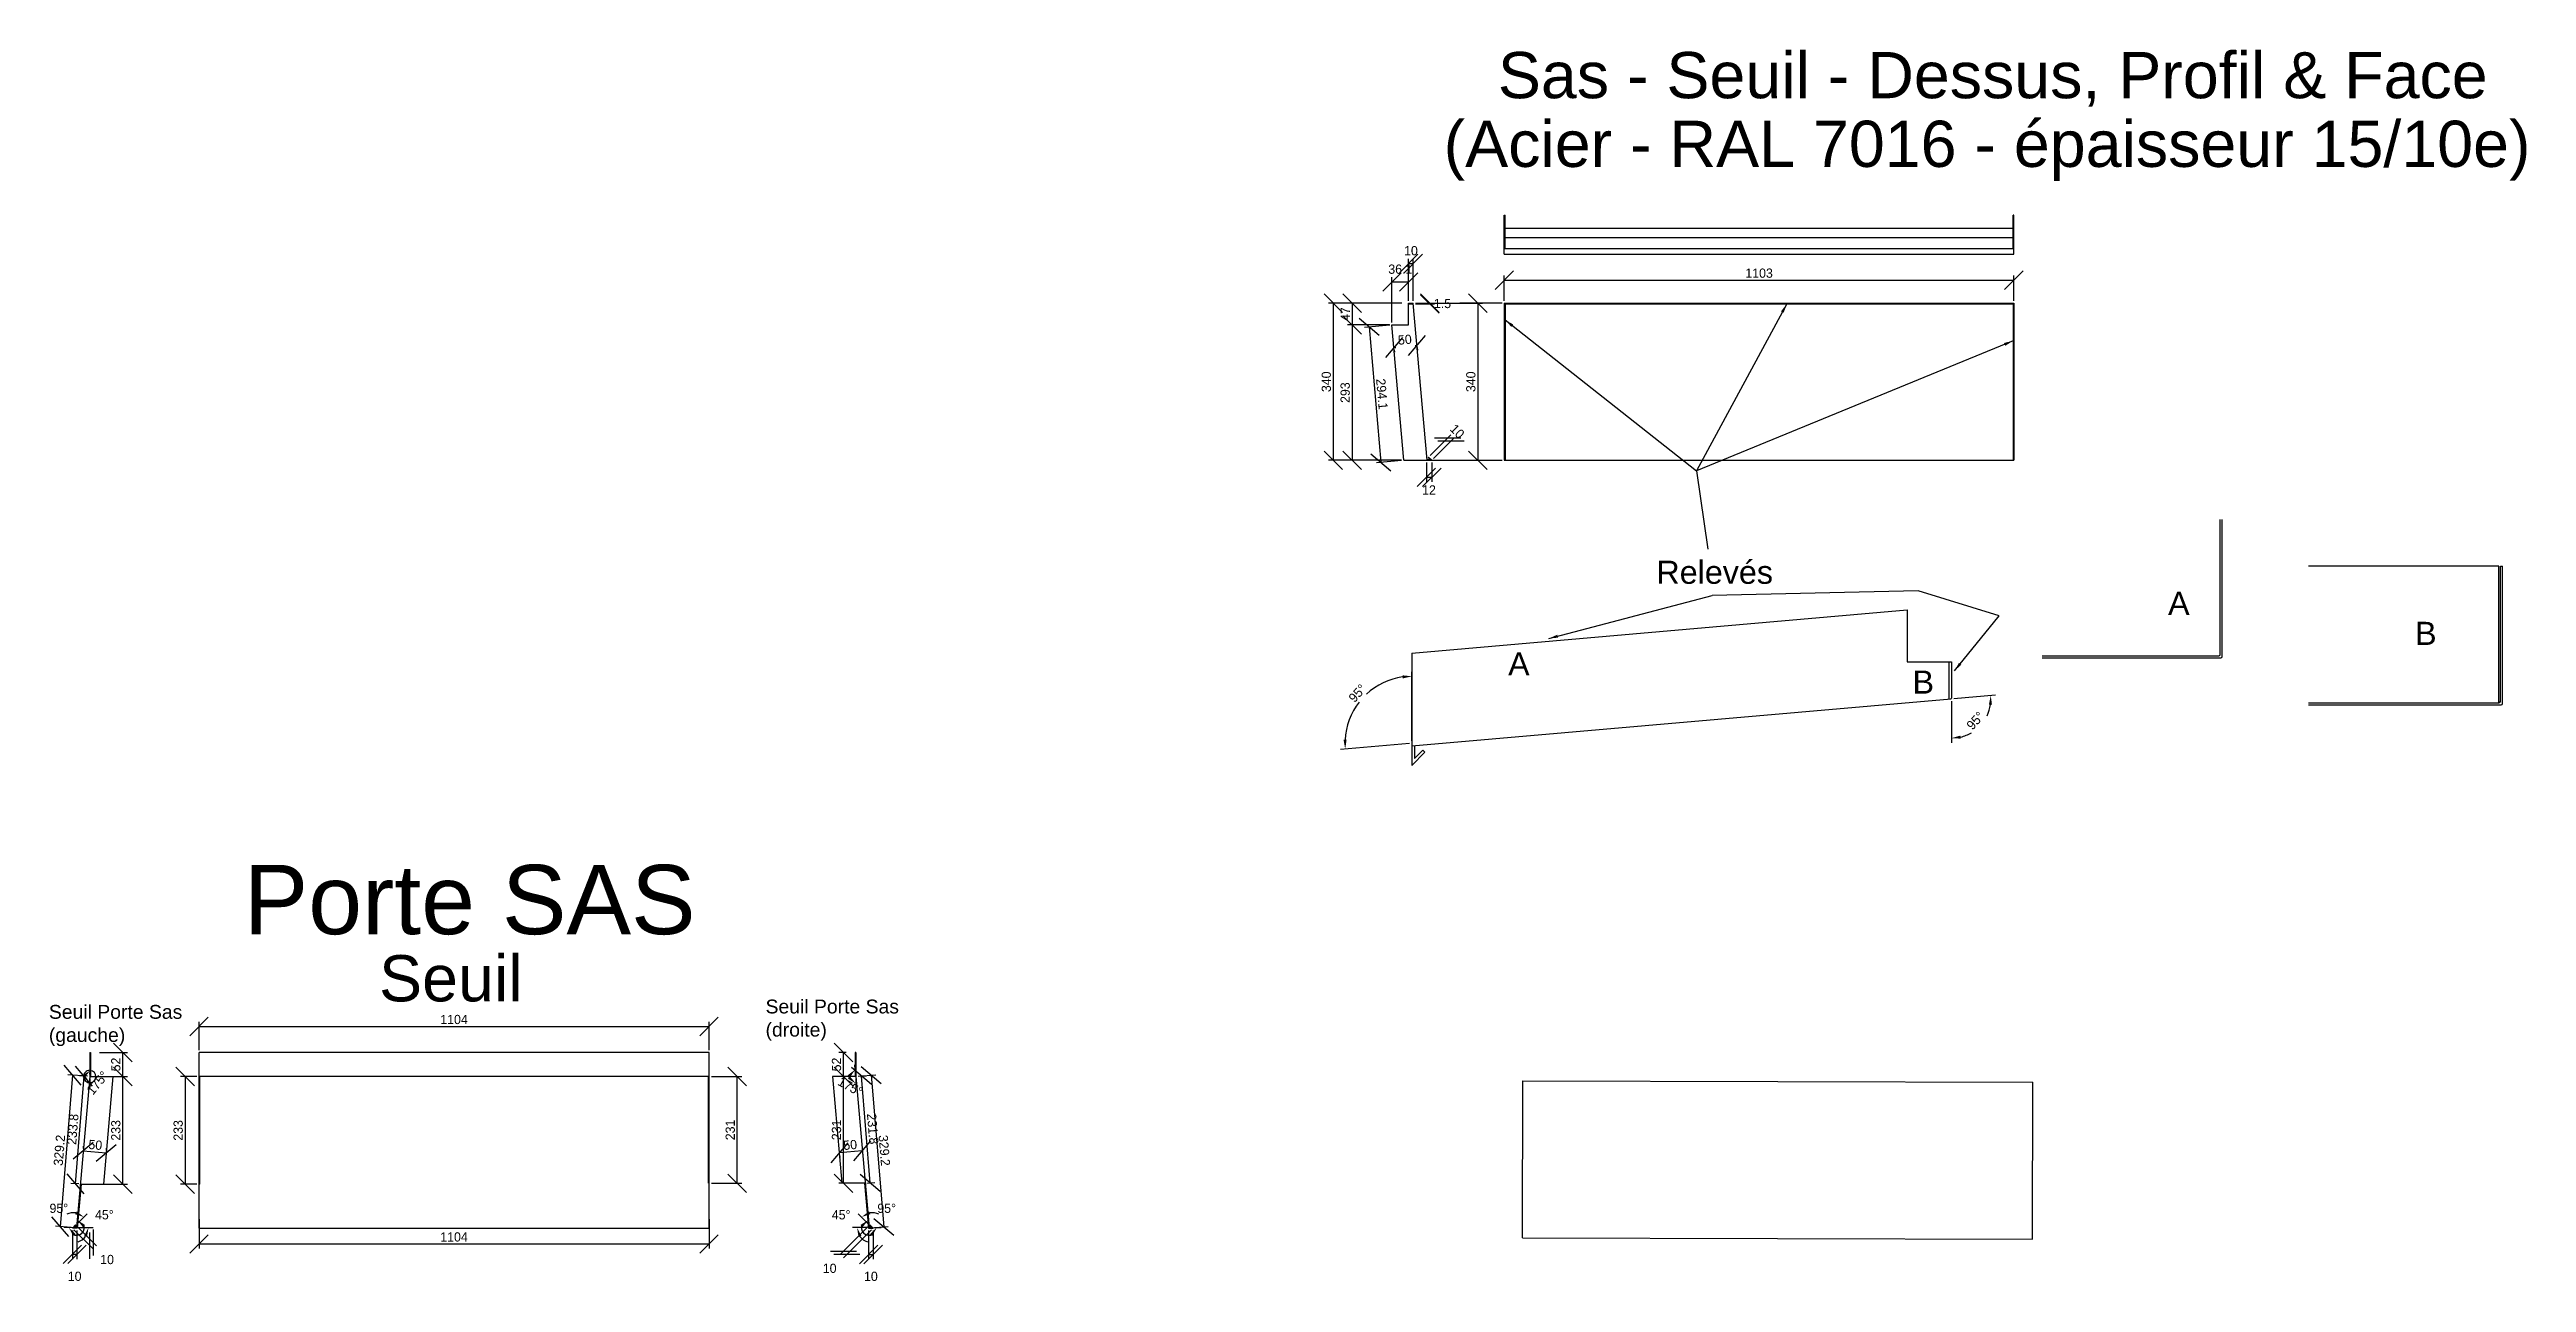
# Model space of a CAD drawing. Header units: millimetres. Extents: x -676 to 20600, y -6551 to 2808.
# Drawn here: x -289 to 5073, y 139 to 2808 of the extents above; entities that cross this region are included whole.
import ezdxf

# ---------------------------------------------------------------- set-up
doc = ezdxf.new("R2010")
doc.units = ezdxf.units.MM
doc.layers.get('0').update_dxf_attribs({"lineweight": 25, "true_color": 0xffffff})
doc.layers.get('Defpoints').update_dxf_attribs({"true_color": 0xffffff})
for name, color, linetype, lineweight, true_color in [('0 ... Seuil', 178, 'Continuous', 25, 0x000000), ('0 ... Seuil ... Rectangle', 5, 'Continuous', 25, 0x0000ff), ('0 ... Seuil ... Rectangle ... Cotes Angles', 4, 'Continuous', 25, 0x00ffff), ('Cotes', 4, 'Continuous', 25, 0x00ffff)]:
    doc.layers.add(name, color=color, linetype=linetype, lineweight=lineweight, true_color=true_color)
doc.styles.add('QCADDimTextStyle', font='txt')
doc.styles.add('textstyle11', font='')
doc.styles.add('textstyle22', font='')
doc.styles.add('textstyle23', font='')
doc.styles.add('textstyle24', font='')
doc.styles.add('textstyle25', font='')
doc.styles.add('textstyle26', font='')
doc.styles.add('textstyle27', font='')
doc.styles.add('textstyle28', font='')
doc.styles.add('textstyle29', font='')
doc.styles.add('textstyle30', font='')
doc.styles.add('textstyle31', font='')
doc.styles.get('textstyle11').set_extended_font_data('Liberation Sans')
doc.styles.get('textstyle22').set_extended_font_data('Liberation Sans')
doc.styles.get('textstyle23').set_extended_font_data('Liberation Sans')
doc.styles.get('textstyle24').set_extended_font_data('Liberation Sans')
doc.styles.get('textstyle25').set_extended_font_data('Liberation Sans')
doc.styles.get('textstyle26').set_extended_font_data('Liberation Sans')
doc.styles.get('textstyle27').set_extended_font_data('Liberation Sans')
doc.styles.get('textstyle28').set_extended_font_data('Liberation Sans')
doc.styles.get('textstyle29').set_extended_font_data('Liberation Sans')
doc.styles.get('textstyle30').set_extended_font_data('Liberation Sans')
doc.styles.get('textstyle31').set_extended_font_data('Liberation Sans')
doc.dimstyles.new('QCADDimStyle', dxfattribs={"dimtxt": 20, "dimasz": 20, "dimexe": 10, "dimexo": 5, "dimgap": 5, "dimtad": 1, "dimtoh": 1, "dimdec": 4, "dimzin": 0, "dimdsep": 46, "dimtxsty": 'QCADDimTextStyle', "dimcen": 0.09, "dimadec": 0, "dimazin": 0, "dimtfac": 1, "dimtdec": 4, "dimtofl": 0, "dimtmove": 0, "dimatfit": 3, "dimfxl": 1, "dimtolj": 1, "dimtzin": 0, "dimarcsym": 0})

msp = doc.modelspace()

# ---------------------------------------------------------------- texts
at = {"attachment_point": 1}
for s, insert, char_height, style in [('Seuil', (424.75, 847.71), 100, 'textstyle11'), ('Seuil Porte Sas\\P(droite)', (1261.34, 751.59), 30, 'textstyle24'), ('Seuil Porte Sas\\P(gauche)', (-290, 740), 30, 'textstyle23')]:
    msp.add_mtext(s, dxfattribs=dict(at, insert=insert, char_height=char_height, style=style))
at = {"layer": '0 ... Seuil', "insert": (131.67, 1043.09), "char_height": 150, "attachment_point": 1, "style": 'textstyle22'}
msp.add_mtext('Porte SAS\\P', dxfattribs=at)
at = {"layer": '0 ... Seuil ... Rectangle ... Cotes Angles', "attachment_point": 1}
for s, insert, char_height, style in [('Sas - Seuil - Dessus, Profil & Face\\P', (2846.57, 2802.44), 100, 'textstyle31'), ('(Acier - RAL 7016 - épaisseur 15/10e)', (2729.21, 2653.72), 100, 'textstyle25'), ('Relevés', (3189.7, 1701.51), 50, 'textstyle26'), ('A', (4297.3, 1634.25), 50, 'textstyle30'), ('B', (4832, 1569.19), 50, 'textstyle29'), ('A', (2868.73, 1503.05), 50, 'textstyle27'), ('B', (3744.09, 1463.72), 50, 'textstyle28')]:
    msp.add_mtext(s, dxfattribs=dict(at, insert=insert, char_height=char_height, style=style))

# ---------------------------------------------------------------- blocks, each defined once
blk = doc.blocks.new('SeuilBaie1_VueDessus')
at = {"layer": '0 ... Seuil'}
for p, q in [((-5, -343), (-5, 37)), ((1099, 37), (-5, 37)), ((1099, -343), (1099, 37)), ((1099, -15), (-5, -15)), ((-3.5, -248), (-3.5, -15)), ((1097.5, -246), (1097.5, -15)), ((-3.5, -248), (-5, -248)), ((1099, -246), (1097.5, -246)), ((-5, -343), (1099, -343))]:
    blk.add_line(p, q, dxfattribs=at)
blk = doc.blocks.new('SeuilBaie1_VueCoupeEst')
at = {"layer": '0 ... Seuil'}
for p, q in [((-0.5, 37.1), (-0.5, -14.9)), ((1, 37.1), (-0.5, 37.1)), ((1, 37.1), (1, -15)), ((1, -14.9), (-49.2, -14.9)), ((-49.2, -14.9), (-29, -245.9)), ((1, -14.9), (29.6, -341.5)), ((21.2, -245.9), (-29, -245.9)), ((19.7, -245.9), (28.2, -343)), ((28.2, -343), (38.7, -343)), ((29.6, -341.5), (35.1, -341.5)), ((30.6, -337), (31.6, -335.9)), ((30.6, -337), (35.1, -341.5)), ((31.6, -335.9), (38.7, -343))]:
    blk.add_line(p, q, dxfattribs=at)
blk = doc.blocks.new('*D12')
at = {"layer": 'Cotes', "color": 0, "lineweight": -2}
for p, q in [((1450, 617.1), (1410, 657.1)), ((1410, 605.1), (1450, 565.1)), ((1435.6, 637.1), (1420, 637.1)), ((1430, 585.1), (1430, 637.1)), ((1435.6, 585.1), (1420, 585.1))]:
    blk.add_line(p, q, dxfattribs=at)
at = {"layer": 'Defpoints', "color": 0}
for p in [(1430, 637.1), (1440.6, 637.1), (1440.6, 585.1)]:
    blk.add_point(p, dxfattribs=at)
at = {"layer": 'Cotes', "color": 0, "insert": (1415, 611.1), "char_height": 20, "attachment_point": 5, "rotation": 90, "style": 'QCADDimTextStyle'}
blk.add_mtext('\\A1;52', dxfattribs=at)
blk = doc.blocks.new('*D13')
at = {"layer": 'Cotes', "color": 0, "lineweight": -2}
for p, q in [((1511.5, 569.6), (1468.4, 606.1)), ((1461.7, 585.5), (1499.9, 588.7)), ((1490, 587.8), (1517.1, 259.8)), ((1495.6, 278.1), (1538.7, 241.5)), ((1488.9, 257.4), (1527.1, 260.6))]:
    blk.add_line(p, q, dxfattribs=at)
at = {"layer": 'Defpoints', "color": 0}
for p in [(1456.7, 585.1), (1483.9, 257), (1517.1, 259.8)]:
    blk.add_point(p, dxfattribs=at)
at = {"layer": 'Cotes', "color": 0, "insert": (1518.5, 425.1), "char_height": 20, "attachment_point": 5, "rotation": 274.7383, "style": 'QCADDimTextStyle'}
blk.add_mtext('\\A1;329.2', dxfattribs=at)
blk = doc.blocks.new('*D14')
at = {"layer": 'Cotes', "color": 0, "lineweight": -2}
for p, q in [((1504.4, 220), (1464.4, 180)), ((1474.4, 180), (1514.4, 220)), ((1484.4, 252), (1484.4, 190)), ((1494.4, 252), (1494.4, 190)), ((1484.4, 200), (1494.4, 200))]:
    blk.add_line(p, q, dxfattribs=at)
at = {"layer": 'Defpoints', "color": 0}
for p in [(1484.4, 257), (1494.4, 257), (1494.4, 200)]:
    blk.add_point(p, dxfattribs=at)
at = {"layer": 'Cotes', "color": 0, "insert": (1489.4, 152.5), "char_height": 20, "attachment_point": 5, "style": 'QCADDimTextStyle'}
blk.add_mtext('\\A1;10', dxfattribs=at)
blk = doc.blocks.new('*D15')
at = {"layer": 'Cotes', "color": 0, "lineweight": -2}
for p, q in [((1439.1, 441.6), (1402.8, 398.2)), ((1452.6, 402.6), (1488.9, 445.9)), ((1470.7, 424.3), (1420.9, 419.9)), ((1421.4, 414.9), (1421.8, 409.9)), ((1471.2, 419.3), (1471.6, 414.3))]:
    blk.add_line(p, q, dxfattribs=at)
at = {"layer": 'Defpoints', "color": 0}
for p in [(1420.9, 419.9), (1420.9, 419.9), (1470.7, 424.3)]:
    blk.add_point(p, dxfattribs=at)
at = {"layer": 'Cotes', "color": 0, "insert": (1444.5, 437), "char_height": 20, "attachment_point": 5, "rotation": 5, "style": 'QCADDimTextStyle'}
blk.add_mtext('\\A1;50', dxfattribs=at)
blk = doc.blocks.new('*D16')
at = {"layer": 'Cotes', "color": 0, "lineweight": -2}
for p, q in [((1483.8, 260.6), (1423.1, 199.9)), ((1490.8, 253.5), (1430.2, 192.8)), ((1401.9, 207), (1458.5, 207)), ((1465.5, 199.9), (1409, 199.9))]:
    blk.add_line(p, q, dxfattribs=at)
at = {"layer": 'Defpoints', "color": 0}
for p in [(1487.3, 264.1), (1494.4, 257), (1430.2, 207)]:
    blk.add_point(p, dxfattribs=at)
at = {"layer": 'Cotes', "color": 0, "insert": (1400.1, 169.8), "char_height": 20, "attachment_point": 5, "style": 'QCADDimTextStyle'}
blk.add_mtext('\\A1;10', dxfattribs=at)
blk = doc.blocks.new('*D17')
at = {"layer": 'Cotes', "color": 0, "lineweight": -2}
for p, q in [((1456.2, 590.1), (1454.5, 610.1)), ((1456.7, 580), (1456.7, 559.9))]:
    blk.add_line(p, q, dxfattribs=at)
blk.add_arc((1456.7, 585), 15.1, 177.7585, 187.2415, dxfattribs=at)
at = {"layer": 'Cotes', "color": 0}
for points in [[(1444, 583.3), (1439.2, 587.9), (1455.4, 600.1)], [(1439.5, 580.6), (1443.9, 585.6), (1456.7, 569.9)]]:
    blk.add_solid(points, dxfattribs=at)
at = {"layer": 'Defpoints', "color": 0}
for p in [(1443.2, 591.8), (1456.7, 600), (1456.7, 585.1), (1456.7, 585), (1458.1, 568.7)]:
    blk.add_point(p, dxfattribs=at)
at = {"layer": 'Cotes', "color": 0, "insert": (1444.6, 563.2), "char_height": 20, "attachment_point": 5, "rotation": 331.0847, "style": 'QCADDimTextStyle'}
blk.add_mtext('\\A1;175%%d', dxfattribs=at)
blk = doc.blocks.new('*D18')
at = {"layer": 'Cotes', "color": 0, "lineweight": -2}
for p, q in [((1483.1, 266.9), (1461.9, 288)), ((1480.3, 258), (1449.5, 258))]:
    blk.add_line(p, q, dxfattribs=at)
for start, end in [(63.1887, 99.0944), (215.9056, 251.8113)]:
    blk.add_arc((1492, 258), 32.4, start, end, dxfattribs=at)
at = {"layer": 'Cotes', "color": 0}
for points in [[(1485.3, 293), (1488.3, 287.1), (1469, 281)], [(1468.9, 240), (1462.5, 238), (1459.5, 258)]]:
    blk.add_solid(points, dxfattribs=at)
at = {"layer": 'Defpoints', "color": 0}
for p in [(1463.9, 274.2), (1485.3, 258), (1486.6, 263.4), (1492, 258), (1492, 258)]:
    blk.add_point(p, dxfattribs=at)
at = {"layer": 'Cotes', "color": 0, "insert": (1425, 285.7), "char_height": 20, "attachment_point": 5, "style": 'QCADDimTextStyle'}
blk.add_mtext('\\A1;45%%d', dxfattribs=at)
blk = doc.blocks.new('*D19')
at = {"layer": 'Cotes', "color": 0, "lineweight": -2}
blk.add_line((1497, 258), (1511.9, 258), dxfattribs=at)
for start, end in [(168.9674, 242.9349), (212.0651, 286.0326)]:
    blk.add_arc((1485.3, 258), 16.6, start, end, dxfattribs=at)
at = {"layer": 'Cotes', "color": 0}
for points in [[(1471.2, 258.7), (1466.7, 263.7), (1483.8, 274.6)], [(1492.5, 240), (1487.2, 244), (1501.9, 258)]]:
    blk.add_solid(points, dxfattribs=at)
at = {"layer": 'Defpoints', "color": 0}
for p in [(1483.6, 277.4), (1485.3, 258), (1485.3, 258), (1492, 258), (1499.4, 266.7)]:
    blk.add_point(p, dxfattribs=at)
at = {"layer": 'Cotes', "color": 0, "insert": (1523.5, 299.8), "char_height": 20, "attachment_point": 5, "style": 'QCADDimTextStyle'}
blk.add_mtext('\\A1;95%%d', dxfattribs=at)
blk = doc.blocks.new('*D20')
at = {"layer": 'Cotes', "color": 0, "lineweight": -2}
for p, q in [((35, 276), (35, 212.8)), ((1139, 276), (1139, 212.8)), ((55, 242.8), (15, 202.8)), ((35, 222.8), (1139, 222.8)), ((1119, 202.8), (1159, 242.8))]:
    blk.add_line(p, q, dxfattribs=at)
at = {"layer": 'Defpoints', "color": 0}
for p in [(35, 281), (1139, 281), (1139, 222.8)]:
    blk.add_point(p, dxfattribs=at)
at = {"layer": 'Cotes', "color": 0, "insert": (587, 237.8), "char_height": 20, "attachment_point": 5, "style": 'QCADDimTextStyle'}
blk.add_mtext('\\A1;1104', dxfattribs=at)
blk = doc.blocks.new('*D21')
at = {"layer": 'Cotes', "color": 0, "lineweight": -2}
for p, q in [((55, 713.4), (15, 673.4)), ((35, 642), (35, 703.4)), ((1119, 673.4), (1159, 713.4)), ((1139, 642), (1139, 703.4)), ((35, 693.4), (1139, 693.4))]:
    blk.add_line(p, q, dxfattribs=at)
at = {"layer": 'Defpoints', "color": 0}
for p in [(1139, 693.4), (35, 637), (1139, 637)]:
    blk.add_point(p, dxfattribs=at)
at = {"layer": 'Cotes', "color": 0, "insert": (587, 708.4), "char_height": 20, "attachment_point": 5, "style": 'QCADDimTextStyle'}
blk.add_mtext('\\A1;1104', dxfattribs=at)
blk = doc.blocks.new('*D43')
at = {"layer": 'Cotes', "color": 0, "lineweight": -2}
for p, q in [((1220, 565), (1180, 605)), ((1144, 585), (1210, 585)), ((1200, 354), (1200, 585)), ((1144, 354), (1210, 354)), ((1180, 374), (1220, 334))]:
    blk.add_line(p, q, dxfattribs=at)
at = {"layer": 'Defpoints', "color": 0}
for p in [(1139, 585), (1200, 585), (1139, 354)]:
    blk.add_point(p, dxfattribs=at)
at = {"layer": 'Cotes', "color": 0, "insert": (1185, 469.5), "char_height": 20, "attachment_point": 5, "rotation": 90, "style": 'QCADDimTextStyle'}
blk.add_mtext('\\A1;231', dxfattribs=at)
blk = doc.blocks.new('*D44')
at = {"layer": 'Cotes', "color": 0, "lineweight": -2}
for p, q in [((25, 565), (-15, 605)), ((30, 585), (-5, 585)), ((5, 585), (5, 352)), ((-15, 372), (25, 332)), ((30, 352), (-5, 352))]:
    blk.add_line(p, q, dxfattribs=at)
at = {"layer": 'Defpoints', "color": 0}
for p in [(35, 585), (5, 352), (35, 352)]:
    blk.add_point(p, dxfattribs=at)
at = {"layer": 'Cotes', "color": 0, "insert": (-10, 468.5), "char_height": 20, "attachment_point": 5, "rotation": 90, "style": 'QCADDimTextStyle'}
blk.add_mtext('\\A1;233', dxfattribs=at)
blk = doc.blocks.new('SeuilBaie1_VueCoupeOuest')
at = {"layer": '0 ... Seuil'}
for p, q in [((-1.5, 37.1), (-1.5, -15)), ((-1.5, 37.1), (0, 37.1)), ((0, 37.1), (0, -14.9)), ((-1.5, -14.9), (-30.1, -341.5)), ((-1.5, -14.9), (48.7, -14.9)), ((48.7, -14.9), (28.3, -247.9)), ((-20.4, -247.9), (-28.7, -343)), ((-21.9, -247.9), (28.3, -247.9)), ((-32.1, -335.9), (-39.2, -343)), ((-28.7, -343), (-39.2, -343)), ((-31.1, -337), (-35.6, -341.5)), ((-30.1, -341.5), (-35.6, -341.5)), ((-31.1, -337), (-32.1, -335.9))]:
    blk.add_line(p, q, dxfattribs=at)
blk = doc.blocks.new('*D45')
at = {"layer": 'Cotes', "color": 0, "lineweight": -2}
for p, q in [((1450, 565.1), (1410, 605.1)), ((1451.7, 585.1), (1420, 585.1)), ((1430, 354.1), (1430, 585.1)), ((1410, 374.1), (1450, 334.1)), ((1470.5, 354.1), (1420, 354.1))]:
    blk.add_line(p, q, dxfattribs=at)
at = {"layer": 'Defpoints', "color": 0}
for p in [(1430, 585.1), (1456.7, 585.1), (1475.5, 354.1)]:
    blk.add_point(p, dxfattribs=at)
at = {"layer": 'Cotes', "color": 0, "insert": (1415, 469.6), "char_height": 20, "attachment_point": 5, "rotation": 90, "style": 'QCADDimTextStyle'}
blk.add_mtext('\\A1;231', dxfattribs=at)
blk = doc.blocks.new('*D46')
at = {"layer": 'Cotes', "color": 0, "lineweight": -2}
for p, q in [((1490.5, 567.8), (1447.4, 604.4)), ((1461.7, 585.5), (1478.9, 586.9)), ((1487.8, 355.1), (1469, 586.1)), ((1466.2, 373.4), (1509.3, 336.8)), ((1480.5, 354.5), (1497.7, 355.9))]:
    blk.add_line(p, q, dxfattribs=at)
at = {"layer": 'Defpoints', "color": 0}
for p in [(1456.7, 585.1), (1469, 586.1), (1475.5, 354.1)]:
    blk.add_point(p, dxfattribs=at)
at = {"layer": 'Cotes', "color": 0, "insert": (1493.3, 471.8), "char_height": 20, "attachment_point": 5, "rotation": 274.6553, "style": 'QCADDimTextStyle'}
blk.add_mtext('\\A1;231.8', dxfattribs=at)
blk = doc.blocks.new('*D47')
at = {"layer": 'Cotes', "color": 0, "lineweight": -2}
for p, q in [((-110, 617.1), (-150, 657.1)), ((-180.4, 637.1), (-120, 637.1)), ((-150, 605.1), (-110, 565.1)), ((-130, 585.1), (-130, 637.1)), ((-180.4, 585.1), (-120, 585.1))]:
    blk.add_line(p, q, dxfattribs=at)
at = {"layer": 'Defpoints', "color": 0}
for p in [(-185.4, 637.1), (-130, 637.1), (-185.4, 585.1)]:
    blk.add_point(p, dxfattribs=at)
at = {"layer": 'Cotes', "color": 0, "insert": (-145, 611.1), "char_height": 20, "attachment_point": 5, "rotation": 90, "style": 'QCADDimTextStyle'}
blk.add_mtext('\\A1;52', dxfattribs=at)
blk = doc.blocks.new('*D48')
at = {"layer": 'Cotes', "color": 0, "lineweight": -2}
for p, q in [((-220.3, 566.6), (-256.9, 609.7)), ((-238.6, 588.2), (-265.8, 260.1)), ((-206.5, 585.5), (-248.6, 589)), ((-284.1, 281.7), (-247.5, 238.5)), ((-233.7, 257.4), (-275.8, 260.9))]:
    blk.add_line(p, q, dxfattribs=at)
at = {"layer": 'Defpoints', "color": 0}
for p in [(-201.5, 585.1), (-265.8, 260.1), (-228.7, 257)]:
    blk.add_point(p, dxfattribs=at)
at = {"layer": 'Cotes', "color": 0, "insert": (-267.2, 425.4), "char_height": 20, "attachment_point": 5, "rotation": 85.2611, "style": 'QCADDimTextStyle'}
blk.add_mtext('\\A1;329.2', dxfattribs=at)
blk = doc.blocks.new('*D49')
at = {"layer": 'Cotes', "color": 0, "lineweight": -2}
for p, q in [((-219.2, 220.1), (-259.2, 180.1)), ((-249.2, 180.1), (-209.2, 220.1)), ((-239.2, 252), (-239.2, 190.1)), ((-229.2, 252), (-229.2, 190.1)), ((-229.2, 200.1), (-239.2, 200.1))]:
    blk.add_line(p, q, dxfattribs=at)
at = {"layer": 'Defpoints', "color": 0}
for p in [(-239.2, 257), (-229.2, 257), (-239.2, 200.1)]:
    blk.add_point(p, dxfattribs=at)
at = {"layer": 'Cotes', "color": 0, "insert": (-234.2, 152.6), "char_height": 20, "attachment_point": 5, "style": 'QCADDimTextStyle'}
blk.add_mtext('\\A1;10', dxfattribs=at)
blk = doc.blocks.new('*D50')
at = {"layer": 'Cotes', "color": 0, "lineweight": -2}
for p, q in [((-193.9, 442.4), (-237.2, 406.1)), ((-215.1, 429.2), (-214.7, 434.2)), ((-187.4, 401.7), (-144.1, 438.1)), ((-165.3, 424.9), (-164.9, 429.9)), ((-215.6, 424.3), (-165.8, 419.9))]:
    blk.add_line(p, q, dxfattribs=at)
at = {"layer": 'Defpoints', "color": 0}
for p in [(-215.6, 424.3), (-165.8, 419.9), (-165.8, 419.9)]:
    blk.add_point(p, dxfattribs=at)
at = {"layer": 'Cotes', "color": 0, "insert": (-189.4, 437), "char_height": 20, "attachment_point": 5, "rotation": 355, "style": 'QCADDimTextStyle'}
blk.add_mtext('\\A1;50', dxfattribs=at)
blk = doc.blocks.new('*D51')
at = {"layer": 'Cotes', "color": 0, "lineweight": -2}
for p, q in [((-235.7, 253.5), (-194, 211.8)), ((-228.6, 260.6), (-186.9, 218.9)), ((-201.1, 190.6), (-201.1, 247.2)), ((-194, 254.3), (-194, 197.7))]:
    blk.add_line(p, q, dxfattribs=at)
at = {"layer": 'Defpoints', "color": 0}
for p in [(-239.2, 257), (-232.1, 264.1), (-194, 226)]:
    blk.add_point(p, dxfattribs=at)
at = {"layer": 'Cotes', "color": 0, "insert": (-164, 188.9), "char_height": 20, "attachment_point": 5, "style": 'QCADDimTextStyle'}
blk.add_mtext('\\A1;10', dxfattribs=at)
blk = doc.blocks.new('*D52')
at = {"layer": 'Cotes', "color": 0, "lineweight": -2}
for p, q in [((-201.1, 590.1), (-199.5, 608.5)), ((-201.5, 580), (-201.5, 561.5))]:
    blk.add_line(p, q, dxfattribs=at)
for start, end in [(78.8145, 174.4073), (270, 85), (180.5927, 276.1855)]:
    blk.add_arc((-201.5, 585), 13.5, start, end, dxfattribs=at)
at = {"layer": 'Cotes', "color": 0}
for points in [[(-212.7, 582.5), (-217.3, 587.3), (-200.3, 598.5)], [(-217.4, 584.1), (-212.5, 588.6), (-201.5, 571.5)]]:
    blk.add_solid(points, dxfattribs=at)
at = {"layer": 'Defpoints', "color": 0}
for p in [(-201.5, 600), (-189.4, 591.1), (-202.9, 568.7), (-201.5, 585.1), (-201.5, 585)]:
    blk.add_point(p, dxfattribs=at)
at = {"layer": 'Cotes', "color": 0, "insert": (-184.7, 571.1), "char_height": 20, "attachment_point": 5, "rotation": 50.4117, "style": 'QCADDimTextStyle'}
blk.add_mtext('\\A1;175%%d', dxfattribs=at)
blk = doc.blocks.new('*D53')
at = {"layer": 'Cotes', "color": 0, "lineweight": -2}
for p, q in [((-227.9, 266.9), (-206.8, 288)), ((-225.1, 258), (-194.3, 258))]:
    blk.add_line(p, q, dxfattribs=at)
for start, end in [(80.9056, 116.8113), (288.1887, 324.0944)]:
    blk.add_arc((-236.8, 258), 32.4, start, end, dxfattribs=at)
at = {"layer": 'Cotes', "color": 0}
for points in [[(-233.2, 287.1), (-230.1, 293), (-213.8, 281)], [(-207.3, 238), (-213.7, 240), (-204.3, 258)]]:
    blk.add_solid(points, dxfattribs=at)
at = {"layer": 'Defpoints', "color": 0}
for p in [(-236.8, 258), (-236.8, 258), (-231.4, 263.4), (-230.1, 258), (-205.4, 266.4)]:
    blk.add_point(p, dxfattribs=at)
at = {"layer": 'Cotes', "color": 0, "insert": (-169.9, 285.7), "char_height": 20, "attachment_point": 5, "style": 'QCADDimTextStyle'}
blk.add_mtext('\\A1;45%%d', dxfattribs=at)
blk = doc.blocks.new('*D54')
at = {"layer": 'Cotes', "color": 0, "lineweight": -2}
blk.add_line((-241.8, 258), (-256.7, 258), dxfattribs=at)
for start, end in [(253.9674, 327.9349), (297.0651, 11.0326)]:
    blk.add_arc((-230.1, 258), 16.6, start, end, dxfattribs=at)
at = {"layer": 'Cotes', "color": 0}
for points in [[(-211.6, 263.7), (-216, 258.7), (-228.7, 274.6)], [(-232, 244), (-237.4, 240), (-246.7, 258)]]:
    blk.add_solid(points, dxfattribs=at)
at = {"layer": 'Defpoints', "color": 0}
for p in [(-237.6, 272.9), (-228.4, 277.4), (-236.8, 258), (-230.1, 258), (-230.1, 258)]:
    blk.add_point(p, dxfattribs=at)
at = {"layer": 'Cotes', "color": 0, "insert": (-268.4, 299.8), "char_height": 20, "attachment_point": 5, "style": 'QCADDimTextStyle'}
blk.add_mtext('\\A1;95%%d', dxfattribs=at)
blk = doc.blocks.new('*D55')
at = {"layer": 'Cotes', "color": 0, "lineweight": -2}
for p, q in [((-110, 565.1), (-150, 605.1)), ((-196.5, 585.1), (-120, 585.1)), ((-130, 352.1), (-130, 585.1)), ((-215.2, 352.1), (-120, 352.1)), ((-150, 372.1), (-110, 332.1))]:
    blk.add_line(p, q, dxfattribs=at)
at = {"layer": 'Defpoints', "color": 0}
for p in [(-201.5, 585.1), (-130, 585.1), (-220.2, 352.1)]:
    blk.add_point(p, dxfattribs=at)
at = {"layer": 'Cotes', "color": 0, "insert": (-145, 468.6), "char_height": 20, "attachment_point": 5, "rotation": 90, "style": 'QCADDimTextStyle'}
blk.add_mtext('\\A1;233', dxfattribs=at)
blk = doc.blocks.new('*D56')
at = {"layer": 'Cotes', "color": 0, "lineweight": -2}
for p, q in [((-195.5, 564.5), (-232.1, 607.6)), ((-232.5, 353.1), (-213.8, 586.1)), ((-206.5, 585.5), (-223.8, 586.9)), ((-250.8, 374.6), (-214.2, 331.5)), ((-225.2, 352.5), (-242.5, 353.9))]:
    blk.add_line(p, q, dxfattribs=at)
at = {"layer": 'Defpoints', "color": 0}
for p in [(-213.8, 586.1), (-201.5, 585.1), (-220.2, 352.1)]:
    blk.add_point(p, dxfattribs=at)
at = {"layer": 'Cotes', "color": 0, "insert": (-238.1, 470.8), "char_height": 20, "attachment_point": 5, "rotation": 85.4059, "style": 'QCADDimTextStyle'}
blk.add_mtext('\\A1;233.8', dxfattribs=at)
blk = doc.blocks.new('*D67')
at = {"layer": '0 ... Seuil ... Rectangle ... Cotes Angles', "color": 0, "lineweight": -2}
for p, q in [((2589.5, 2189.2), (2546.1, 2225.6)), ((2612.4, 2211.3), (2557.8, 2206.5)), ((2567.8, 2207.4), (2593.4, 1914.4)), ((2571.8, 1932.6), (2615.1, 1896.2)), ((2638, 1918.3), (2583.5, 1913.5))]:
    blk.add_line(p, q, dxfattribs=at)
at = {"layer": 'Defpoints', "color": 0}
for p in [(2617.3, 2211.7), (2593.4, 1914.4), (2643, 1918.7)]:
    blk.add_point(p, dxfattribs=at)
at = {"layer": '0 ... Seuil ... Rectangle ... Cotes Angles', "color": 0, "insert": (2595.6, 2062.2), "char_height": 20, "attachment_point": 5, "rotation": 275, "style": 'QCADDimTextStyle'}
blk.add_mtext('\\A1;294.1', dxfattribs=at)
blk = doc.blocks.new('*D68')
at = {"layer": '0 ... Seuil ... Rectangle ... Cotes Angles', "color": 0, "lineweight": -2}
for p, q in [((2551.1, 2238.7), (2511.1, 2278.7)), ((2638.4, 2258.7), (2521.1, 2258.7)), ((2531.1, 2258.7), (2531.1, 2211.7)), ((2511.1, 2231.7), (2551.1, 2191.7)), ((2612.3, 2211.7), (2521.1, 2211.7))]:
    blk.add_line(p, q, dxfattribs=at)
at = {"layer": 'Defpoints', "color": 0}
for p in [(2643.4, 2258.7), (2531.1, 2211.7), (2617.3, 2211.7)]:
    blk.add_point(p, dxfattribs=at)
at = {"layer": '0 ... Seuil ... Rectangle ... Cotes Angles', "color": 0, "insert": (2516.1, 2235.2), "char_height": 20, "attachment_point": 5, "rotation": 90, "style": 'QCADDimTextStyle'}
blk.add_mtext('\\A1;47', dxfattribs=at)
blk = doc.blocks.new('*D69')
at = {"layer": '0 ... Seuil ... Rectangle ... Cotes Angles', "color": 0, "lineweight": -2}
for p, q in [((2551.1, 2191.7), (2511.1, 2231.7)), ((2612.3, 2211.7), (2521.1, 2211.7)), ((2531.1, 2211.7), (2531.1, 1918.7)), ((2511.1, 1938.7), (2551.1, 1898.7)), ((2638, 1918.7), (2521.1, 1918.7))]:
    blk.add_line(p, q, dxfattribs=at)
at = {"layer": 'Defpoints', "color": 0}
for p in [(2617.3, 2211.7), (2531.1, 1918.7), (2643, 1918.7)]:
    blk.add_point(p, dxfattribs=at)
at = {"layer": '0 ... Seuil ... Rectangle ... Cotes Angles', "color": 0, "insert": (2516.1, 2065.2), "char_height": 20, "attachment_point": 5, "rotation": 90, "style": 'QCADDimTextStyle'}
blk.add_mtext('\\A1;293', dxfattribs=at)
blk = doc.blocks.new('*D70')
at = {"layer": '0 ... Seuil ... Rectangle ... Cotes Angles', "color": 0, "lineweight": -2}
for p, q in [((2668.4, 2258.7), (2709.2, 2258.7)), ((2668.6, 2257.2), (2709.2, 2257.2)), ((2679.2, 2278.7), (2719.2, 2238.7)), ((2719.2, 2237.2), (2679.2, 2277.2))]:
    blk.add_line(p, q, dxfattribs=at)
at = {"layer": 'Defpoints', "color": 0}
for p in [(2663.4, 2258.7), (2663.6, 2257.2), (2699.2, 2257.2)]:
    blk.add_point(p, dxfattribs=at)
at = {"layer": '0 ... Seuil ... Rectangle ... Cotes Angles', "color": 0, "insert": (2726.7, 2258), "char_height": 20, "attachment_point": 5, "style": 'QCADDimTextStyle'}
blk.add_mtext('\\A1;1.5', dxfattribs=at)
blk = doc.blocks.new('*D71')
at = {"layer": '0 ... Seuil ... Rectangle ... Cotes Angles', "color": 0, "lineweight": -2}
for p, q in [((2639.8, 2184.3), (2603.5, 2141)), ((2621.6, 2162.7), (2625.4, 2163)), ((2622, 2158.2), (2622.5, 2152.7)), ((2653.3, 2145.4), (2689.6, 2188.7)), ((2671.4, 2167), (2667.6, 2166.7)), ((2671.8, 2162.6), (2672.3, 2157.1))]:
    blk.add_line(p, q, dxfattribs=at)
at = {"layer": 'Defpoints', "color": 0}
for p in [(2621.6, 2163.2), (2671.4, 2167.6), (2671.4, 2167)]:
    blk.add_point(p, dxfattribs=at)
at = {"layer": '0 ... Seuil ... Rectangle ... Cotes Angles', "color": 0, "insert": (2645.2, 2179.8), "char_height": 20, "attachment_point": 5, "rotation": 5, "style": 'QCADDimTextStyle'}
blk.add_mtext('\\A1;50', dxfattribs=at)
blk = doc.blocks.new('*D72')
at = {"layer": '0 ... Seuil ... Rectangle ... Cotes Angles', "color": 0, "lineweight": -2}
for p, q in [((2668.4, 2258.7), (2813.1, 2258.7)), ((2823.1, 2238.7), (2783.1, 2278.7)), ((2803.1, 2258.7), (2803.1, 1918.7)), ((2783.1, 1938.7), (2823.1, 1898.7)), ((2698.2, 1918.7), (2813.1, 1918.7))]:
    blk.add_line(p, q, dxfattribs=at)
at = {"layer": 'Defpoints', "color": 0}
for p in [(2663.4, 2258.7), (2693.2, 1918.7), (2803.1, 1918.7)]:
    blk.add_point(p, dxfattribs=at)
at = {"layer": '0 ... Seuil ... Rectangle ... Cotes Angles', "color": 0, "insert": (2788.1, 2088.7), "char_height": 20, "attachment_point": 5, "rotation": 90, "style": 'QCADDimTextStyle'}
blk.add_mtext('\\A1;340', dxfattribs=at)
blk = doc.blocks.new('*D73')
at = {"layer": '0 ... Seuil ... Rectangle ... Cotes Angles', "color": 0, "lineweight": -2}
for p, q in [((2700.1, 1929.3), (2745, 1974.2)), ((2707.2, 1922.3), (2752.1, 1967.2)), ((2709.7, 1967.2), (2766.3, 1967.2)), ((2773.3, 1960.1), (2716.8, 1960.1))]:
    blk.add_line(p, q, dxfattribs=at)
at = {"layer": 'Defpoints', "color": 0}
for p in [(2745, 1960.1), (2696.6, 1925.8), (2703.7, 1918.7)]:
    blk.add_point(p, dxfattribs=at)
at = {"layer": '0 ... Seuil ... Rectangle ... Cotes Angles', "color": 0, "insert": (2758.6, 1981.3), "char_height": 20, "attachment_point": 5, "rotation": 315, "style": 'QCADDimTextStyle'}
blk.add_mtext('\\A1;10', dxfattribs=at)
blk = doc.blocks.new('*D74')
at = {"layer": '0 ... Seuil ... Rectangle ... Cotes Angles', "color": 0, "lineweight": -2}
for p, q in [((2711.7, 1901.9), (2671.7, 1861.9)), ((2683.7, 1861.9), (2723.7, 1901.9)), ((2691.7, 1913.7), (2691.7, 1871.9)), ((2691.7, 1881.9), (2703.7, 1881.9)), ((2703.7, 1913.7), (2703.7, 1871.9))]:
    blk.add_line(p, q, dxfattribs=at)
at = {"layer": 'Defpoints', "color": 0}
for p in [(2691.7, 1918.7), (2703.7, 1918.7), (2703.7, 1881.9)]:
    blk.add_point(p, dxfattribs=at)
at = {"layer": '0 ... Seuil ... Rectangle ... Cotes Angles', "color": 0, "insert": (2697.5, 1854.6), "char_height": 20, "attachment_point": 5, "style": 'QCADDimTextStyle'}
blk.add_mtext('\\A1;12', dxfattribs=at)
blk = doc.blocks.new('*D75')
at = {"layer": '0 ... Seuil ... Rectangle ... Cotes Angles', "color": 0, "lineweight": -2}
for p, q in [((2880.5, 2328.7), (2840.5, 2288.7)), ((2860.5, 2263.7), (2860.5, 2318.7)), ((2860.5, 2308.7), (3963.5, 2308.7)), ((3943.5, 2288.7), (3983.5, 2328.7)), ((3963.5, 2263.7), (3963.5, 2318.7))]:
    blk.add_line(p, q, dxfattribs=at)
at = {"layer": 'Defpoints', "color": 0}
for p in [(3963.5, 2308.7), (2860.5, 2258.7), (3963.5, 2258.7)]:
    blk.add_point(p, dxfattribs=at)
at = {"layer": '0 ... Seuil ... Rectangle ... Cotes Angles', "color": 0, "insert": (3412, 2323.7), "char_height": 20, "attachment_point": 5, "style": 'QCADDimTextStyle'}
blk.add_mtext('\\A1;1103', dxfattribs=at)
blk = doc.blocks.new('*D76')
at = {"layer": '0 ... Seuil ... Rectangle ... Cotes Angles', "color": 0, "lineweight": -2}
for p, q in [((2510.2, 2238.7), (2470.2, 2278.7)), ((2638.4, 2258.7), (2480.2, 2258.7)), ((2490.2, 2258.7), (2490.2, 1918.7)), ((2470.2, 1938.7), (2510.2, 1898.7)), ((2638, 1918.7), (2480.2, 1918.7))]:
    blk.add_line(p, q, dxfattribs=at)
at = {"layer": 'Defpoints', "color": 0}
for p in [(2643.4, 2258.7), (2490.2, 1918.7), (2643, 1918.7)]:
    blk.add_point(p, dxfattribs=at)
at = {"layer": '0 ... Seuil ... Rectangle ... Cotes Angles', "color": 0, "insert": (2475.2, 2088.7), "char_height": 20, "attachment_point": 5, "rotation": 90, "style": 'QCADDimTextStyle'}
blk.add_mtext('\\A1;340', dxfattribs=at)
blk = doc.blocks.new('*D77')
at = {"layer": '0 ... Seuil ... Rectangle ... Cotes Angles', "color": 0, "lineweight": -2}
for p, q in [((2660.4, 1311.5), (2660.4, 1461.3)), ((2655.4, 1306.1), (2506.2, 1293))]:
    blk.add_line(p, q, dxfattribs=at)
for start, end in [(97.9211, 132.8517), (142.1483, 177.0789)]:
    blk.add_arc((2660.4, 1306.5), 144.8, start, end, dxfattribs=at)
at = {"layer": '0 ... Seuil ... Rectangle ... Cotes Angles', "color": 0}
for points in [[(2640.7, 1446.6), (2640.2, 1453.3), (2660.4, 1451.3)], [(2512.5, 1313.9), (2519.1, 1314), (2516.1, 1293.9)]]:
    blk.add_solid(points, dxfattribs=at)
at = {"layer": 'Defpoints', "color": 0}
for p in [(2584.4, 1429.8), (2660.4, 1306.5), (2660.4, 1306.5), (2852.4, 1323.3), (2660.4, 1258.5)]:
    blk.add_point(p, dxfattribs=at)
at = {"layer": '0 ... Seuil ... Rectangle ... Cotes Angles', "color": 0, "insert": (2542.6, 1414.5), "char_height": 20, "attachment_point": 5, "rotation": 47.5, "style": 'QCADDimTextStyle'}
blk.add_mtext('\\A1;95%%d', dxfattribs=at)
blk = doc.blocks.new('*D78')
at = {"layer": '0 ... Seuil ... Rectangle ... Cotes Angles', "color": 0, "lineweight": -2}
for p, q in [((3828.4, 1397.7), (3828.4, 1307.4)), ((3833.4, 1403.1), (3923.4, 1411))]:
    blk.add_line(p, q, dxfattribs=at)
for start, end in [(334.5352, 351.5408), (283.4592, 300.4648)]:
    blk.add_arc((3828.4, 1402.7), 85.3, start, end, dxfattribs=at)
at = {"layer": '0 ... Seuil ... Rectangle ... Cotes Angles', "color": 0}
for points in [[(3916.1, 1390), (3909.5, 1390.2), (3913.4, 1410.1)], [(3847.8, 1323), (3848.6, 1316.4), (3828.4, 1317.4)]]:
    blk.add_solid(points, dxfattribs=at)
at = {"layer": 'Defpoints', "color": 0}
for p in [(3828.4, 1482.7), (3827.5, 1402.6), (3828.4, 1403.6), (2666.4, 1301), (3873.2, 1330.1)]:
    blk.add_point(p, dxfattribs=at)
at = {"layer": '0 ... Seuil ... Rectangle ... Cotes Angles', "color": 0, "insert": (3880.2, 1355.2), "char_height": 20, "attachment_point": 5, "rotation": 47.5, "style": 'QCADDimTextStyle'}
blk.add_mtext('\\A1;95%%d', dxfattribs=at)
blk = doc.blocks.new('*D79')
at = {"layer": '0 ... Seuil ... Rectangle ... Cotes Angles', "color": 0, "lineweight": -2}
for p, q in [((2673.4, 2364.8), (2633.4, 2324.8)), ((2643.4, 2324.8), (2683.4, 2364.8)), ((2653.4, 2263.7), (2653.4, 2354.8)), ((2653.4, 2344.8), (2663.4, 2344.8)), ((2663.4, 2263.7), (2663.4, 2354.8))]:
    blk.add_line(p, q, dxfattribs=at)
at = {"layer": 'Defpoints', "color": 0}
for p in [(2663.4, 2344.8), (2653.4, 2258.7), (2663.4, 2258.7)]:
    blk.add_point(p, dxfattribs=at)
at = {"layer": '0 ... Seuil ... Rectangle ... Cotes Angles', "color": 0, "insert": (2658.4, 2372.3), "char_height": 20, "attachment_point": 5, "style": 'QCADDimTextStyle'}
blk.add_mtext('\\A1;10', dxfattribs=at)
blk = doc.blocks.new('*D80')
at = {"layer": '0 ... Seuil ... Rectangle ... Cotes Angles', "color": 0, "lineweight": -2}
for p, q in [((2637.3, 2324.8), (2597.3, 2284.8)), ((2617.3, 2216.7), (2617.3, 2314.8)), ((2633.4, 2284.8), (2673.4, 2324.8)), ((2653.4, 2263.7), (2653.4, 2314.8)), ((2617.3, 2304.8), (2653.4, 2304.8))]:
    blk.add_line(p, q, dxfattribs=at)
at = {"layer": 'Defpoints', "color": 0}
for p in [(2653.4, 2304.8), (2653.4, 2258.7), (2617.3, 2211.7)]:
    blk.add_point(p, dxfattribs=at)
at = {"layer": '0 ... Seuil ... Rectangle ... Cotes Angles', "color": 0, "insert": (2635.4, 2332.3), "char_height": 20, "attachment_point": 5, "style": 'QCADDimTextStyle'}
blk.add_mtext('\\A1;36.1', dxfattribs=at)

# ---------------------------------------------------------------- dimensions: what is measured, and where the dimension line sits
at = {"layer": '0 ... Seuil ... Rectangle ... Cotes Angles'}
for p1, p2, distance, picture, middle in [((2653.42, 2258.72), (2663.42, 2258.72), 86.08, '*D79', (2658.42, 2372.3)), ((2860.5, 2258.72), (3963.5, 2258.72), 50.02, '*D75', (3412, 2323.74)), ((2617.34, 2211.72), (2642.97, 1918.72), -49.73, '*D67', (2595.55, 2062.19))]:
    dim = msp.add_aligned_dim(p1=p1, p2=p2, distance=distance, dimstyle='QCADDimStyle', override={"dimtxt": 20, "dimasz": 20, "dimexe": 10, "dimexo": 5, "dimgap": 5, "dimdec": 1, "dimzin": 8, "dimtsz": 20, "dimclrd": 0, "dimclre": 0, "dimclrt": 0, "dimazin": 2, "dimtmove": 2}, dxfattribs=at)
    dim.commit()
    dim.dimension.update_dxf_attribs({"geometry": picture, "text_midpoint": middle})
dim = msp.add_linear_dim(base=(2653.42, 2304.8), p1=(2617.34, 2211.72), p2=(2653.42, 2258.72), dimstyle='QCADDimStyle', override={"dimtxt": 20, "dimasz": 20, "dimexe": 10, "dimexo": 5, "dimgap": 5, "dimdec": 1, "dimzin": 8, "dimtsz": 20, "dimclrd": 0, "dimclre": 0, "dimclrt": 0, "dimazin": 2, "dimtmove": 2}, dxfattribs=at)
dim.commit()
dim.dimension.update_dxf_attribs({"geometry": '*D80', "text_midpoint": (2635.38, 2332.3)})
for base, p1, p2, picture, middle in [((2490.16, 1918.72), (2643.42, 2258.72), (2642.97, 1918.72), '*D76', (2475.16, 2088.72)), ((2531.05, 2211.72), (2643.42, 2258.72), (2617.34, 2211.72), '*D68', (2516.05, 2235.22)), ((2699.21, 2257.22), (2663.42, 2258.72), (2663.55, 2257.22), '*D70', (2726.71, 2257.97)), ((2803.09, 1918.72), (2663.42, 2258.72), (2693.17, 1918.72), '*D72', (2788.09, 2088.72)), ((2531.05, 1918.72), (2617.34, 2211.72), (2642.97, 1918.72), '*D69', (2516.05, 2065.22))]:
    dim = msp.add_linear_dim(base=base, p1=p1, p2=p2, angle=90, dimstyle='QCADDimStyle', override={"dimtxt": 20, "dimasz": 20, "dimexe": 10, "dimexo": 5, "dimgap": 5, "dimdec": 1, "dimzin": 8, "dimtsz": 20, "dimclrd": 0, "dimclre": 0, "dimclrt": 0, "dimazin": 2, "dimtmove": 2}, dxfattribs=at)
    dim.commit()
    dim.dimension.update_dxf_attribs({"geometry": picture, "text_midpoint": middle})
for base, p1, p2, angle, picture, middle in [((2671.44, 2167.03), (2621.58, 2163.2), (2671.39, 2167.56), 5, '*D71', (2645.23, 2179.79)), ((2745.05, 1960.11), (2696.59, 1925.79), (2703.66, 1918.72), 315, '*D73', (2758.62, 1981.34)), ((2703.66, 1881.85), (2691.66, 1918.72), (2703.66, 1918.72), 0, '*D74', (2697.54, 1854.59))]:
    dim = msp.add_linear_dim(base=base, p1=p1, p2=p2, angle=angle, dimstyle='QCADDimStyle', override={"dimtxt": 20, "dimasz": 20, "dimexe": 10, "dimexo": 5, "dimgap": 5, "dimdec": 1, "dimzin": 8, "dimtsz": 20, "dimclrd": 0, "dimclre": 0, "dimclrt": 0, "dimazin": 2, "dimtmove": 2}, dxfattribs=at)
    dim.commit()
    dim.dimension.update_dxf_attribs({"geometry": picture, "text_midpoint": middle, "dimtype": 161})
for base, line1, line2, picture, middle in [((2584.37, 1429.76), ((2852.38, 1323.33), (2660.38, 1306.54)), ((2660.38, 1306.54), (2660.38, 1258.54)), '*D77', (2542.58, 1414.48)), ((3873.18, 1330.07), ((2666.38, 1301.04), (3827.47, 1402.62)), ((3828.38, 1403.62), (3828.38, 1482.7)), '*D78', (3880.24, 1355.18))]:
    dim = msp.add_angular_dim_2l(base=base, line1=line1, line2=line2, dimstyle='QCADDimStyle', override={"dimtxt": 20, "dimasz": 20, "dimexe": 10, "dimexo": 5, "dimgap": 5, "dimdec": 1, "dimzin": 8, "dimtsz": 20, "dimclrd": 0, "dimclre": 0, "dimclrt": 0, "dimazin": 2, "dimtmove": 2}, dxfattribs=at)
    dim.commit()
    dim.dimension.update_dxf_attribs({"geometry": picture, "text_midpoint": middle, "dimtype": 162})
at = {"layer": 'Cotes'}
for p1, p2, distance, picture, middle in [((35, 637), (1139, 637), 56.44, '*D21', (587, 708.44)), ((-185.44, 585.09), (-185.44, 637.09), -55.44, '*D47', (-145, 611.09)), ((1440.62, 585.09), (1440.62, 637.09), 10.62, '*D12', (1415, 611.09)), ((-201.5, 585.09), (-228.69, 257.02), -37.24, '*D48', (-267.15, 425.37)), ((-220.22, 352.09), (-201.5, 585.09), 12.34, '*D56', (-238.11, 470.78)), ((1475.49, 354.09), (1456.68, 585.09), -12.34, '*D46', (1493.33, 471.81)), ((1456.68, 585.09), (1483.87, 257.02), 33.39, '*D13', (1518.5, 425.05)), ((-215.57, 424.26), (-165.76, 419.9), 0, '*D50', (-189.35, 437.02)), ((1470.75, 424.26), (1420.94, 419.9), 0, '*D15', (1444.54, 437.02)), ((35, 281.02), (1139, 281.02), -58.27, '*D20', (587, 237.75)), ((-229.19, 257.02), (-239.19, 257.02), 56.91, '*D49', (-234.19, 152.61)), ((-239.19, 257.02), (-232.12, 264.09), -53.89, '*D51', (-163.96, 188.86)), ((1494.38, 257.02), (1487.3, 264.09), 80.8, '*D16', (1400.12, 169.84)), ((1484.38, 257.02), (1494.38, 257.02), -57.02, '*D14', (1489.38, 152.5))]:
    dim = msp.add_aligned_dim(p1=p1, p2=p2, distance=distance, dimstyle='QCADDimStyle', override={"dimtxt": 20, "dimasz": 20, "dimexe": 10, "dimexo": 5, "dimgap": 5, "dimdec": 1, "dimzin": 8, "dimtsz": 20, "dimclrd": 0, "dimclre": 0, "dimclrt": 0, "dimazin": 2, "dimtmove": 2}, dxfattribs=at)
    dim.commit()
    dim.dimension.update_dxf_attribs({"geometry": picture, "text_midpoint": middle})
for base, p1, p2, picture, middle in [((-130, 585.09), (-220.22, 352.09), (-201.5, 585.09), '*D55', (-145, 468.59)), ((5, 352), (35, 585), (35, 352), '*D44', (-10, 468.5)), ((1200, 585), (1139, 354), (1139, 585), '*D43', (1185, 469.5)), ((1430, 585.09), (1475.49, 354.09), (1456.68, 585.09), '*D45', (1415, 469.59))]:
    dim = msp.add_linear_dim(base=base, p1=p1, p2=p2, angle=90, dimstyle='QCADDimStyle', override={"dimtxt": 20, "dimasz": 20, "dimexe": 10, "dimexo": 5, "dimgap": 5, "dimdec": 1, "dimzin": 8, "dimtsz": 20, "dimclrd": 0, "dimclre": 0, "dimclrt": 0, "dimazin": 2, "dimtmove": 2}, dxfattribs=at)
    dim.commit()
    dim.dimension.update_dxf_attribs({"geometry": picture, "text_midpoint": middle})
for base, line1, line2, picture, middle in [((-189.44, 591.1), ((-201.5, 600), (-201.5, 585)), ((-201.5, 585.09), (-202.93, 568.71)), '*D52', (-184.7, 571.15)), ((1443.16, 591.83), ((1456.68, 600), (1456.68, 585)), ((1456.68, 585.09), (1458.11, 568.71)), '*D17', (1444.61, 563.2))]:
    dim = msp.add_angular_dim_2l(base=base, line1=line1, line2=line2, dimstyle='QCADDimStyle', override={"dimtxt": 20, "dimasz": 20, "dimexe": 10, "dimexo": 5, "dimgap": 5, "dimdec": 1, "dimzin": 8, "dimtsz": 20, "dimclrd": 0, "dimclre": 0, "dimclrt": 0, "dimazin": 2, "dimtmove": 2}, dxfattribs=at)
    dim.commit()
    dim.dimension.update_dxf_attribs({"geometry": picture, "text_midpoint": middle, "dimtype": 162})
for base, line1, line2, picture, middle in [((-237.57, 272.87), ((-228.42, 277.37), (-230.11, 258.02)), ((-230.11, 258.02), (-236.78, 258.02)), '*D54', (-268.36, 299.77)), ((-205.44, 266.42), ((-230.11, 258.02), (-236.78, 258.02)), ((-236.78, 258.02), (-231.42, 263.38)), '*D53', (-169.85, 285.74)), ((1463.87, 274.24), ((1485.29, 258.02), (1491.96, 258.02)), ((1491.96, 258.02), (1486.6, 263.38)), '*D18', (1425.03, 285.74)), ((1499.44, 266.75), ((1483.6, 277.37), (1485.29, 258.02)), ((1485.29, 258.02), (1491.96, 258.02)), '*D19', (1523.55, 299.77))]:
    dim = msp.add_angular_dim_2l(base=base, line1=line1, line2=line2, dimstyle='QCADDimStyle', override={"dimtxt": 20, "dimasz": 20, "dimexe": 10, "dimexo": 5, "dimgap": 5, "dimdec": 1, "dimzin": 8, "dimtsz": 20, "dimclrd": 0, "dimclre": 0, "dimclrt": 0, "dimazin": 2, "dimtmove": 2}, dxfattribs=at)
    dim.commit()
    dim.dimension.update_dxf_attribs({"geometry": picture, "text_midpoint": middle})

# ---------------------------------------------------------------- linework, layer by layer
at = {"layer": '0 ... Seuil ... Rectangle'}
for p, q in [((2860.5, 2378.12), (2860.5, 2449.26)), ((2860.5, 2449.26), (2862, 2449.26)), ((2862, 2377.12), (2862, 2449.26)), ((2862, 2421.17), (3962, 2421.17)), ((3962, 2377.12), (3962, 2449.26)), ((3963.5, 2449.26), (3962, 2449.26)), ((3963.5, 2378.12), (3963.5, 2449.26)), ((2860.5, 2365.12), (2860.5, 2378.12)), ((2860.5, 2365.12), (3963.5, 2365.12)), ((2861.5, 2377.12), (3962.5, 2377.12)), ((2862, 2401.17), (3962, 2401.17)), ((2862, 2377.12), (2862, 2383.84)), ((3962, 2377.12), (3962, 2383.84)), ((3963.5, 2365.12), (3963.5, 2378.12)), ((2653.42, 2258.72), (2663.42, 2258.72)), ((2653.42, 2211.72), (2653.42, 2258.72)), ((2653.42, 2257.22), (2663.55, 2257.22)), ((2693.17, 1918.72), (2663.42, 2258.72)), ((2860.5, 2258.72), (3963.5, 2258.72)), ((2860.5, 2258.72), (2860.5, 1918.72)), ((2860.5, 2257.22), (3963.5, 2257.22)), ((2862, 2257.22), (2862, 1918.72)), ((3962, 2257.22), (3962, 1918.72)), ((3963.5, 2258.72), (3963.5, 1918.72)), ((2617.34, 2211.72), (2653.42, 2211.72)), ((2642.97, 1918.72), (2617.34, 2211.72)), ((2670.08, 2165.4), (2669.95, 2166.9)), ((2642.97, 1918.72), (2693.17, 1918.72)), ((2693.03, 1920.22), (2700.04, 1920.22)), ((2693.17, 1918.72), (2703.66, 1918.72)), ((2695.53, 1924.73), (2696.59, 1925.79)), ((2695.53, 1924.73), (2700.04, 1920.22)), ((2696.59, 1925.79), (2703.66, 1918.72)), ((2860.5, 1918.72), (3963.5, 1918.72)), ((4410.1, 1498.45), (4410.1, 1790.95)), ((4414.6, 1493.95), (4414.6, 1790.95)), ((5013.58, 1689.3), (4601.08, 1689.3)), ((5013.58, 1393.8), (5013.58, 1689.3)), ((5016.58, 1396.8), (5016.58, 1689.3)), ((5016.58, 1689.3), (5021.08, 1689.3)), ((5021.08, 1392.3), (5021.08, 1689.3)), ((2660.38, 1501.28), (3732.38, 1595.06)), ((3732.38, 1595.06), (3732.38, 1482.7)), ((2660.38, 1501.28), (2660.38, 1300.51)), ((3732.38, 1482.7), (3828.38, 1482.7)), ((3822.38, 1482.7), (3822.38, 1402.17)), ((3828.38, 1482.7), (3828.38, 1403.62)), ((4024.6, 1495.45), (4407.1, 1495.45)), ((4024.6, 1490.95), (4411.6, 1490.95)), ((2660.38, 1300.51), (3827.47, 1402.62)), ((4601.08, 1393.8), (5013.58, 1393.8)), ((4601.08, 1389.3), (5018.08, 1389.3)), ((2660.38, 1306.54), (2660.38, 1258.54)), ((2688.66, 1286.82), (2660.38, 1258.54)), ((2666.38, 1301.04), (2666.38, 1273.02)), ((2684.42, 1291.06), (2666.38, 1273.02)), ((2684.42, 1291.06), (2688.66, 1286.82)), ((2899.82, 236.06), (2900.77, 576.06)), ((2900.77, 576.06), (4004.77, 572.96)), ((4003.81, 232.96), (4004.77, 572.96)), ((2899.82, 236.06), (4003.81, 232.96))]:
    msp.add_line(p, q, dxfattribs=at)
for centre, radius, start, end in [((2861.5, 2378.12), 1, 180, 270), ((3962.5, 2378.12), 1, 270, 0), ((4407.1, 1498.45), 3, 270, 0), ((4411.6, 1493.95), 3, 270, 0), ((3827.38, 1403.62), 1, 275, 0), ((5013.58, 1396.8), 3, 270, 0), ((5018.08, 1392.3), 3, 270, 0)]:
    msp.add_arc(centre, radius, start, end, dxfattribs=at)
at = {"layer": '0 ... Seuil ... Rectangle ... Cotes Angles'}
for p, q in [((2855.5, 2258.72), (2763.93, 2258.72)), ((2763.93, 1918.72), (2855.5, 1918.72)), ((3276.31, 1895.85), (3301.33, 1726.09))]:
    msp.add_line(p, q, dxfattribs=at)

# ---------------------------------------------------------------- block references
at = {"layer": '0 ... Seuil'}
for name, p in [('SeuilBaie1_VueCoupeOuest', (-200, 600)), ('SeuilBaie1_VueDessus', (40, 600)), ('SeuilBaie1_VueCoupeEst', (1455.68, 600))]:
    msp.add_blockref(name, p, dxfattribs=at)

msp.set_redraw_order([(e.dxf.handle, doc.entitydb.next_handle()) for e in msp.query("TEXT MTEXT ATTDEF DIMENSION ARC_DIMENSION")])  # texts and dimensions are drawn at this point

# ---------------------------------------------------------------- leaders
at = {"layer": '0 ... Seuil ... Rectangle ... Cotes Angles'}
for points in [[(3471.89, 2257.22), (3276.31, 1895.85)], [(2862, 2222.62), (3276.31, 1895.85)], [(3962, 2177.3), (3276.31, 1895.85)], [(2956.62, 1533.02), (3310.37, 1626.05)], [(3834.7, 1462.92), (3931.66, 1582.08), (3756.33, 1635.98), (3310.37, 1626.05)]]:
    msp.add_leader(points, dimstyle='QCADDimStyle', dxfattribs=at)

doc.saveas('drawing.dxf')
